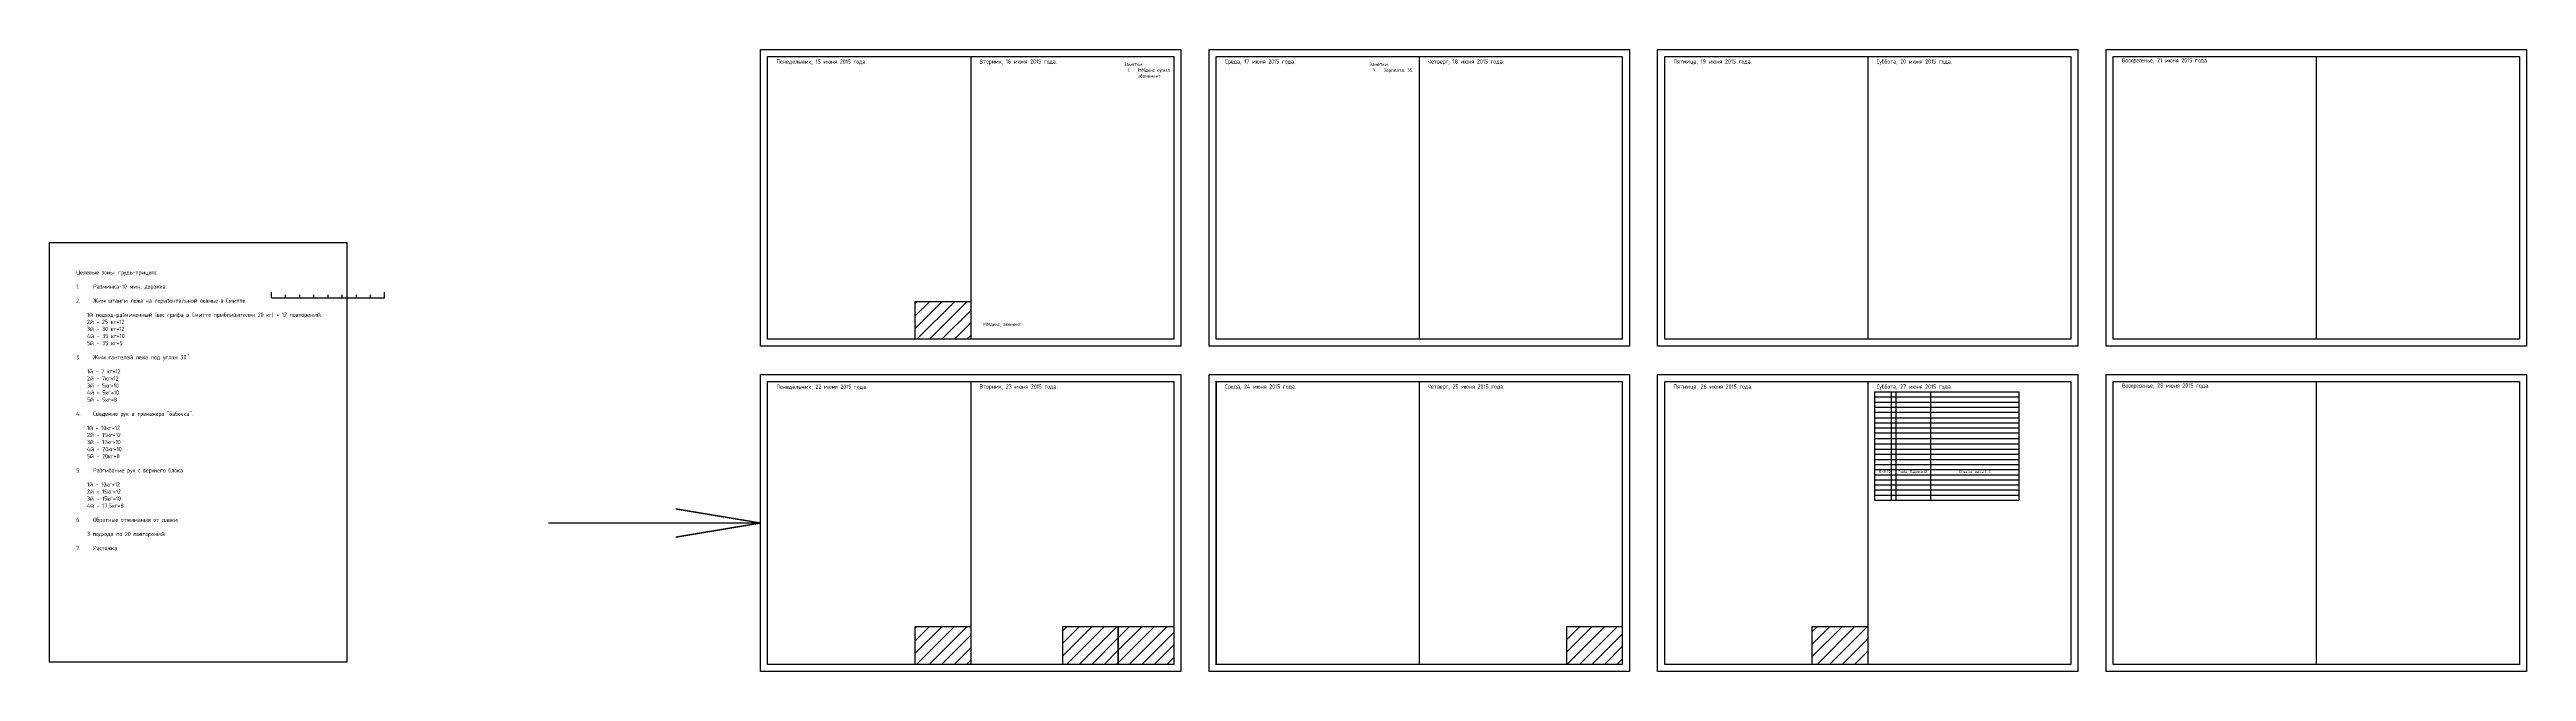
# Model space of a CAD drawing. Header units: millimetres. Extents: x -978 to 2856, y -2564 to 866.
# Drawn here: x -157 to 1594, y -264 to 176 of the extents above; entities that cross this region are included whole.
import ezdxf

# ---------------------------------------------------------------- set-up
doc = ezdxf.new("R2010")
doc.units = ezdxf.units.MM
doc.header["$MEASUREMENT"] = 0
for name, color, linetype in [('Current day', 53, 'Continuous'), ('FH day', 2, 'Continuous'), ('S', 240, 'Continuous')]:
    doc.layers.add(name, color=color, linetype=linetype)
doc.styles.add('texxt', font='romans.shx', dxfattribs={"width": 0.8})
pattern_1 = [(45, (-811.23, -200.661), (-4.419417, 4.419417), [])]

# ---------------------------------------------------------------- blocks, each defined once
blk = doc.blocks.new('*T9')
at = {"color": 0, "linetype": 'ByBlock', "lineweight": -2, "transparency": 16777216}
for p, q in [((0, 0), (101.9, 0)), ((0, 0), (0, -76.6)), ((11.8, 0), (11.8, -76.6)), ((15, 0), (15, -76.6)), ((39.5, 0), (39.5, -76.6)), ((101.9, 0), (101.9, -76.6)), ((0, -3.6), (101.9, -3.6)), ((0, -7.2), (101.9, -7.2)), ((0, -10.8), (101.9, -10.8)), ((0, -14.4), (101.9, -14.4)), ((0, -18.3), (101.9, -18.3)), ((0, -21.9), (101.9, -21.9)), ((0, -25.5), (101.9, -25.5)), ((0, -29.1), (101.9, -29.1)), ((0, -33.1), (101.9, -33.1)), ((0, -36.7), (101.9, -36.7)), ((0, -40.6), (101.9, -40.6)), ((0, -44.2), (101.9, -44.2)), ((0, -47.8), (101.9, -47.8)), ((0, -51.4), (101.9, -51.4)), ((0, -55), (101.9, -55)), ((0, -58.6), (101.9, -58.6)), ((0, -62.2), (101.9, -62.2)), ((0, -65.8), (101.9, -65.8)), ((0, -69.4), (101.9, -69.4)), ((0, -73), (101.9, -73)), ((0, -76.6), (101.9, -76.6))]:
    blk.add_line(p, q, dxfattribs=at)
at = {"color": 0, "transparency": 16777216, "char_height": 1.8, "style": 'texxt'}
for s, insert, width, attachment_point in [('19:48:00', (11.2, -55.6), 10.6, 3), ('Поезд. Ладожский.', (27.2, -55.6), 23.3, 2), ('10 вагон, места 1...5', (70.7, -55.6), 61.2, 2)]:
    blk.add_mtext(s, dxfattribs=dict(at, insert=insert, width=width, attachment_point=attachment_point))
blk = doc.blocks.new('FH_day')
at = {"layer": 'FH day'}
h = blk.add_hatch(dxfattribs=at)
h.set_pattern_fill('ANSI31', color=256, scale=50)
h.set_pattern_definition(pattern_1)
h.paths.add_polyline_path([(-39.2, 26.8), (-39.2, 0), (0, 0), (0, 26.8)])
blk.add_lwpolyline([(0, 0), (-39.2, 0), (-39.2, 26.8), (0, 26.8)], close=True, dxfattribs=at)
blk = doc.blocks.new('S_day')
at = {"layer": 'S'}
h = blk.add_hatch(dxfattribs=at)
h.set_pattern_fill('ANSI31', color=256, scale=50)
h.set_pattern_definition(pattern_1)
h.paths.add_polyline_path([(-39.2, 26.8), (-39.2, 0), (0, 0), (0, 26.8)])
blk.add_lwpolyline([(0, 0), (-39.2, 0), (-39.2, 26.8), (0, 26.8)], close=True, dxfattribs=at)

msp = doc.modelspace()

# ---------------------------------------------------------------- linework, layer by layer
for p, q in [((494.2, 170.7), (494.2, -29.3)), ((811.2, 170.7), (811.2, -29.3)), ((1128.2, 170.7), (1128.2, -29.3)), ((1445.2, 170.7), (1445.2, -29.3)), ((0, 0), (0, 4)), ((0, 0), (80, 0)), ((10, 0), (10, 2)), ((20, 0), (20, 2)), ((30, 0), (30, 2)), ((40, 0), (40, 2)), ((50, 0), (50, 2)), ((60, 0), (60, 2)), ((70, 0), (70, 2)), ((80, 0), (80, 4)), ((494.2, -59.3), (494.2, -259.3)), ((811.2, -59.3), (811.2, -259.3)), ((1128.2, -59.3), (1128.2, -259.3)), ((1445.2, -59.3), (1445.2, -259.3))]:
    msp.add_line(p, q)
for points in [[(345.7, 175.7), (642.7, 175.7), (642.7, -34.3), (345.7, -34.3)], [(662.7, 175.7), (959.7, 175.7), (959.7, -34.3), (662.7, -34.3)], [(979.7, 175.7), (1276.7, 175.7), (1276.7, -34.3), (979.7, -34.3)], [(1296.7, 175.7), (1593.7, 175.7), (1593.7, -34.3), (1296.7, -34.3)], [(350.7, 170.7), (637.7, 170.7), (637.7, -29.3), (350.7, -29.3)], [(667.7, 170.7), (954.7, 170.7), (954.7, -29.3), (667.7, -29.3)], [(984.7, 170.7), (1271.7, 170.7), (1271.7, -29.3), (984.7, -29.3)], [(1301.7, 170.7), (1588.7, 170.7), (1588.7, -29.3), (1301.7, -29.3)], [(53.2, 39.2), (53.2, -257.8), (-156.8, -257.8), (-156.8, 39.2)], [(345.7, -54.3), (642.7, -54.3), (642.7, -264.3), (345.7, -264.3)], [(350.7, -59.3), (637.7, -59.3), (637.7, -259.3), (350.7, -259.3)], [(662.7, -54.3), (959.7, -54.3), (959.7, -264.3), (662.7, -264.3)], [(667.7, -59.3), (954.7, -59.3), (954.7, -259.3), (667.7, -259.3)], [(979.7, -54.3), (1276.7, -54.3), (1276.7, -264.3), (979.7, -264.3)], [(984.7, -59.3), (1271.7, -59.3), (1271.7, -259.3), (984.7, -259.3)], [(1296.7, -54.3), (1593.7, -54.3), (1593.7, -264.3), (1296.7, -264.3)], [(1301.7, -59.3), (1588.7, -59.3), (1588.7, -259.3), (1301.7, -259.3)]]:
    msp.add_lwpolyline(points, close=True)
at = {"layer": 'Current day', "const_width": 1}
msp.add_lwpolyline([(667.7, -59.3), (811.2, -59.3), (811.2, -259.3), (667.7, -259.3)], close=True, dxfattribs=at)
for points in [[(285.7, -149.3), (345.7, -159.3)], [(345.7, -159.3), (195.7, -159.3)], [(285.7, -169.3), (345.7, -159.3)]]:
    msp.add_lwpolyline(points, dxfattribs=at)

# ---------------------------------------------------------------- block references
for name, p in [('FH_day', (494.2, -29.3)), ('*T9', (1133, -66.5)), ('FH_day', (494.2, -259.3)), ('S_day', (598.5, -259.3)), ('FH_day', (637.7, -259.3)), ('FH_day', (954.7, -259.3)), ('FH_day', (1128.2, -259.3))]:
    msp.add_blockref(name, p)

# ---------------------------------------------------------------- texts
at = {"style": 'texxt'}
for s, width, heights, insert, char_height, attachment_point in [('Понедельник, 15 июня 2015 года.', 137.316, [3.51], (356.9, 164.9), 3, 7), ('Вторник, 16 июня 2015 года.', 137.316, [0], (500.4, 164.9), 3, 7), ('Заметки.\\P\\pi-7.5,l10,t10;1.^IММденс купил абонемент.', 35.23, [0], (602.5, 166.5), 2.5, 1), ('Среда, 17 июня 2015 года.', 137.316, [3.79], (673.9, 164.9), 3, 7), ('Заметки.\\P\\pi-7.5,l10,t10;1.^IЗарплата. 35.', 35.23, [0], (776, 166.5), 2.5, 1), ('Четверг, 18 июня 2015 года.', 137.316, [0], (817.4, 164.9), 3, 7), ('Пятница, 19 июня 2015 года.', 137.316, [3.79], (990.9, 164.9), 3, 7), ('Суббота, 20 июня 2015 года.', 137.316, [0], (1134.4, 164.9), 3, 7), ('Целевые зоны: грудь-трицепс.\\P\\P1.^IРазминка-10 мин. дорожка.\\P\\P2.^IЖим штанги лежа на горизонтальной скамье в Смитте.\\P\\P    1й подход-разминочный (вес грифа в Смитте приблизителен 20 кг) * 12 повторений.\\P    2й - 25 кг*12\\P    3й - 30 кг*12\\P    4й - 35 кг*10\\P    5й - 35 кг*5\\P\\P3.^IЖим гантелей лежа под углом 30".\\P\\P    1й - 7 кг*12\\P    2й - 7кг*12\\P    3й - 5кг*10\\P    4й - 5кг*10\\P    5й - 5кг*8\\P\\P4.^IСведение рук в тренажере "бабочка".\\P\\P    1й - 10кг*12\\P    2й - 15кг*12\\P    3й - 17кг*10\\P    4й - 20кг*10\\P    5й - 20кг*8\\P\\P5.^IРазгибание рук с верхнего блока\\P\\P    1й - 10кг*12\\P    2й - 15кг*12\\P    3й - 15кг*10\\P    4й - 17,5кг*8\\P\\P6.^IОбратные отжимания от лавки\\P\\P    3 подхода по 20 повторений\\P\\P7.^IРастяжка.', 209, [0], (-138, 19.5), 3, 1), ('ММденс, элемент.', 134.73, [0], (503, -20.6), 2.5, 7), ('Понедельник, 22 июня 2015 года.', 137.316, [3.79], (356.9, -65.1), 3, 7), ('Вторник, 23 июня 2015 года.', 137.316, [2.86], (500.4, -65.1), 3, 7), ('Среда, 24 июня 2015 года.', 137.316, [3.79], (673.9, -65.1), 3, 7), ('Четверг, 25 июня 2015 года.', 137.316, [0], (817.4, -65.1), 3, 7), ('Пятница, 26 июня 2015 года.', 137.316, [3.79], (990.9, -65.1), 3, 7), ('Суббота, 27 июня 2015 года.', 137.316, [0], (1134.4, -65.1), 3, 7)]:
    msp.add_mtext_dynamic_manual_height_columns(s, width=width, gutter_width=20, heights=heights, dxfattribs=dict(at, insert=insert, char_height=char_height, attachment_point=attachment_point))
note = msp.add_mtext_dynamic_manual_height_columns('\\pt24;Воскресенье, 21 июня 2015 года.\\P', width=137.316, gutter_width=20, heights=[3.79, 0], dxfattribs=dict(insert=(1307.9, 164.9), char_height=3, attachment_point=7, style='texxt'))
note = msp.add_mtext_dynamic_manual_height_columns('\\pt24;Воскресенье, 28 июня 2015 года.\\P', width=137.316, gutter_width=20, heights=[3.79, 0], dxfattribs=dict(insert=(1307.9, -65.1), char_height=3, attachment_point=7, style='texxt'))

doc.saveas('drawing.dxf')
